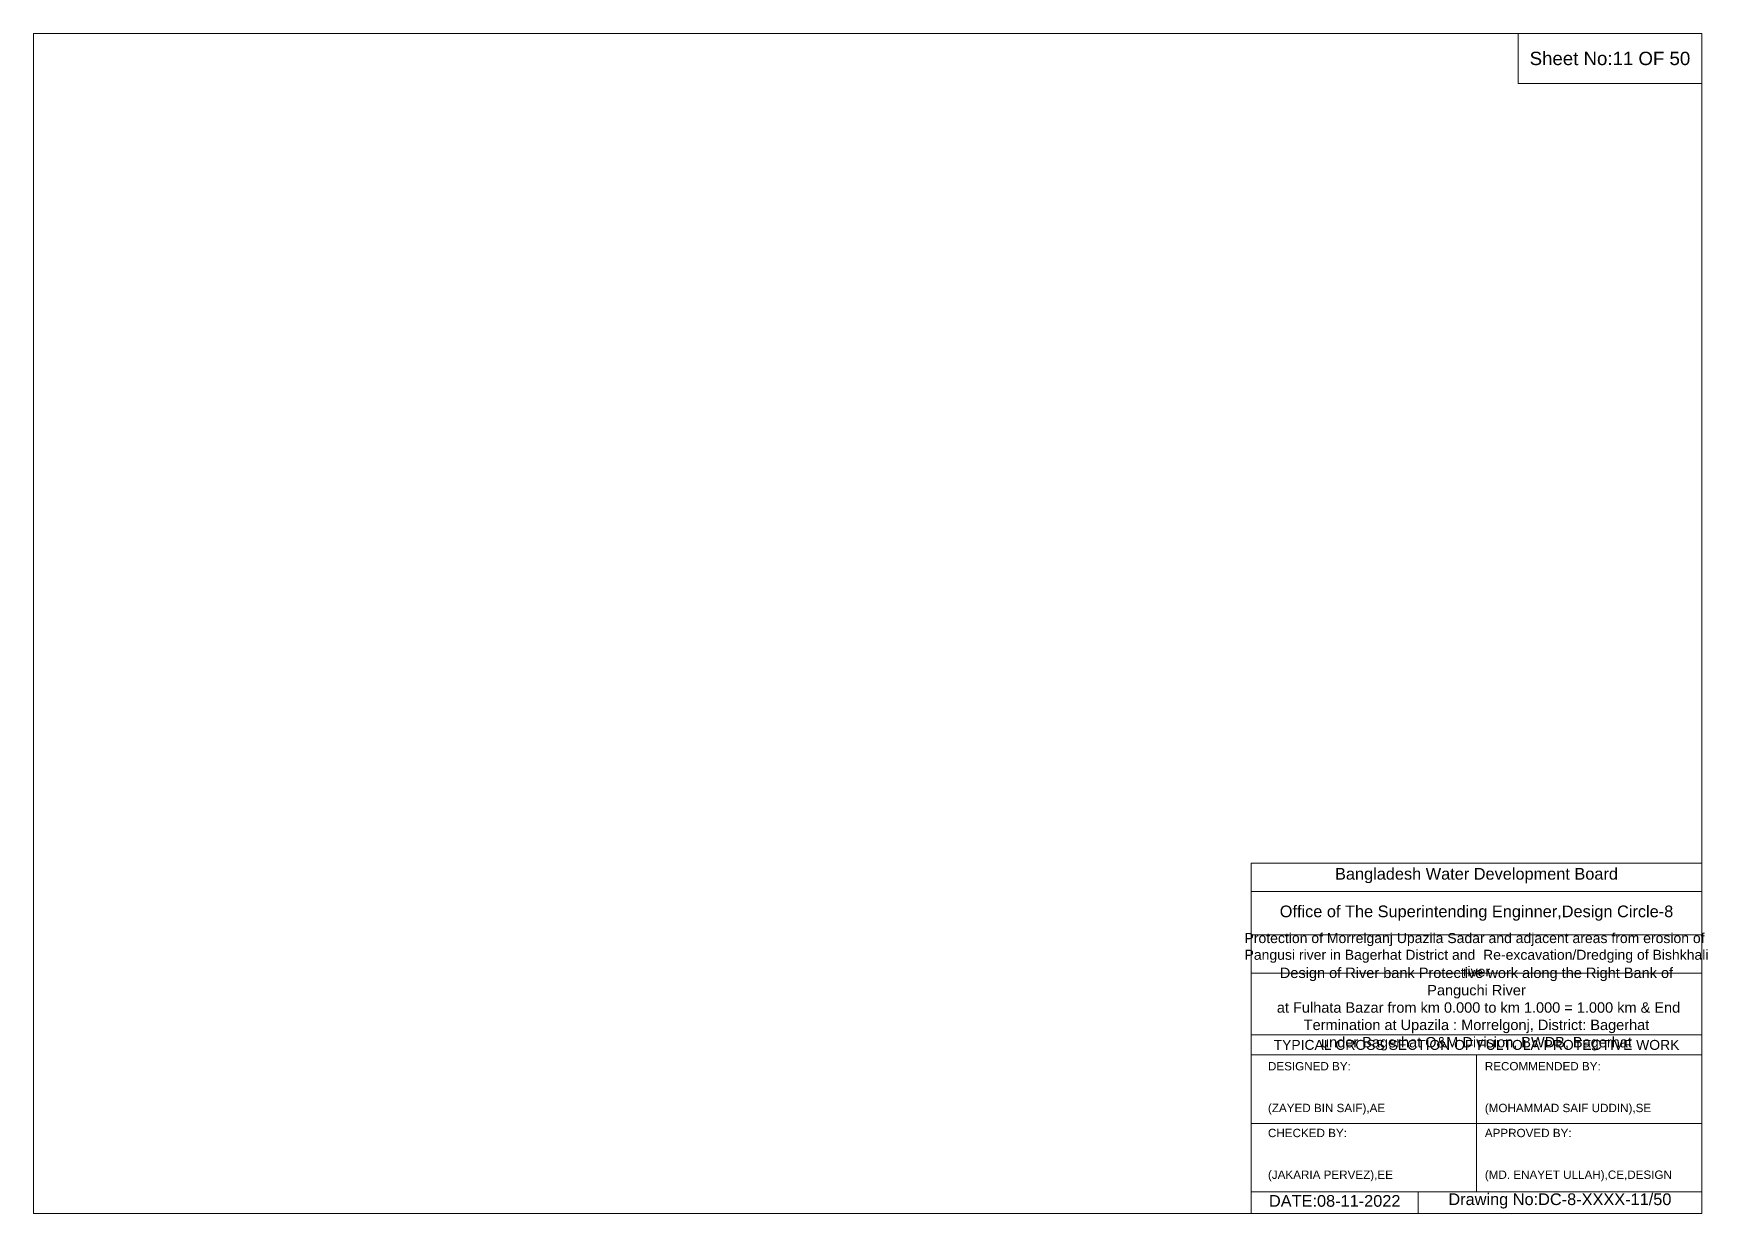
# Model space of a CAD drawing. Header units: inches. Extents: x 64995 to 402236, y -100918 to 204355.
# Drawn here: x 267084 to 277119, y 49315 to 56386 of the extents above; entities that cross this region are included whole.
import ezdxf

# ---------------------------------------------------------------- set-up
doc = ezdxf.new("R2010")
doc.units = ezdxf.units.IN
doc.header["$LTSCALE"] = 7
doc.header["$MEASUREMENT"] = 0
doc.layers.add('Cross Section Labels', color=7, linetype='Continuous', lineweight=9)
doc.styles.get("Standard").update_dxf_attribs({"font": 'arial.ttf'})

msp = doc.modelspace()

# ---------------------------------------------------------------- texts
at = {"layer": 'Cross Section Labels', "attachment_point": 5}
for s, insert, char_height in [('Sheet No:11 OF 50', (276534.21054, 56236.3907), 80), ('Bangladesh Water Development Board', (275734.21054, 51340.3907), 70), ('Office of The Superintending Enginner,Design Circle-8', (275734.21054, 51115.3907), 70)]:
    msp.add_mtext(s, dxfattribs=dict(at, insert=insert, char_height=char_height))
at = {"layer": 'Cross Section Labels'}
for s, insert, char_height, width, attachment_point in [('Protection of Morrelganj Upazila Sadar and adjacent areas from erosion of  Pangusi river in Bagerhat District and  Re-excavation/Dredging of Bishkhali river', (275734.21054, 50865.3907), 60, 2800, 5), ('Design of River bank Protective work along the Right Bank of Panguchi River^J at Fulhata Bazar from km 0.000 to km 1.000 = 1.000 km & End Termination at Upazila : Morrelgonj, District: Bagerhat ^Junder Bagerhat O&M Division, BWDB, Bagerhat', (275734.21054, 50540.3907), 62.34004938, 2700, 5), ('TYPICAL CROSS SECTION OF FULTOLA PROTECTIVE WORK', (275734.21054, 50325.3907), 59.5765532, 2800, 5), ('DESIGNED BY:^J^J^J(ZAYED BIN SAIF),AE', (274484.21054, 50065.3907), 50, 1400, 4), ('RECOMMENDED BY:^J^J^J(MOHAMMAD SAIF UDDIN),SE', (275784.21054, 50065.3907), 50, 1400, 4), ('CHECKED BY:^J^J^J(JAKARIA PERVEZ),EE', (274484.21054, 49665.3907), 50, 1400, 4), ('APPROVED BY:^J^J^J(MD. ENAYET ULLAH),CE,DESIGN', (275784.21054, 49665.3907), 50, 1400, 4), ('DATE:08-11-2022', (274884.21054, 49390.3907), 70, 1400, 5), ('Drawing No:DC-8-XXXX-11/50', (276234.21054, 49390.3907), 70, 2200, 5)]:
    msp.add_mtext(s, dxfattribs=dict(at, insert=insert, char_height=char_height, width=width, attachment_point=attachment_point))

# ---------------------------------------------------------------- linework, layer by layer
at = {"layer": 'Cross Section Labels'}
for points in [[(267084.21054, 56386.3907), (277084.21054, 56386.3907), (277084.21054, 49315.3907), (267084.21054, 49315.3907)], [(275984.21054, 56386.3907), (277084.21054, 56386.3907), (277084.21054, 56086.3907), (275984.21054, 56086.3907)]]:
    msp.add_lwpolyline(points, close=True, dxfattribs=at)
for points in [[(274384.21054, 49315.3907), (274384.21054, 51415.3907), (277084.21054, 51415.3907)], [(274384.21054, 51245.3907), (277084.21054, 51245.3907)], [(274384.21054, 50985.3907), (277084.21054, 50985.3907)], [(274384.21054, 50755.3907), (277084.21054, 50755.3907)], [(274384.21054, 50385.3907), (277084.21054, 50385.3907)], [(274384.21054, 50265.3907), (277084.21054, 50265.3907)], [(275734.21054, 50265.3907), (275734.21054, 49445.3907)], [(274384.21054, 49855.3907), (277084.21054, 49855.3907)], [(274384.21054, 49445.3907), (277084.21054, 49445.3907)], [(275384.21054, 49445.3907), (275384.21054, 49315.3907)]]:
    msp.add_lwpolyline(points, dxfattribs=at)

msp.set_redraw_order([(e.dxf.handle, doc.entitydb.next_handle()) for e in msp.query("TEXT MTEXT ATTDEF DIMENSION ARC_DIMENSION")])  # texts and dimensions are drawn at this point

doc.saveas('drawing.dxf')
